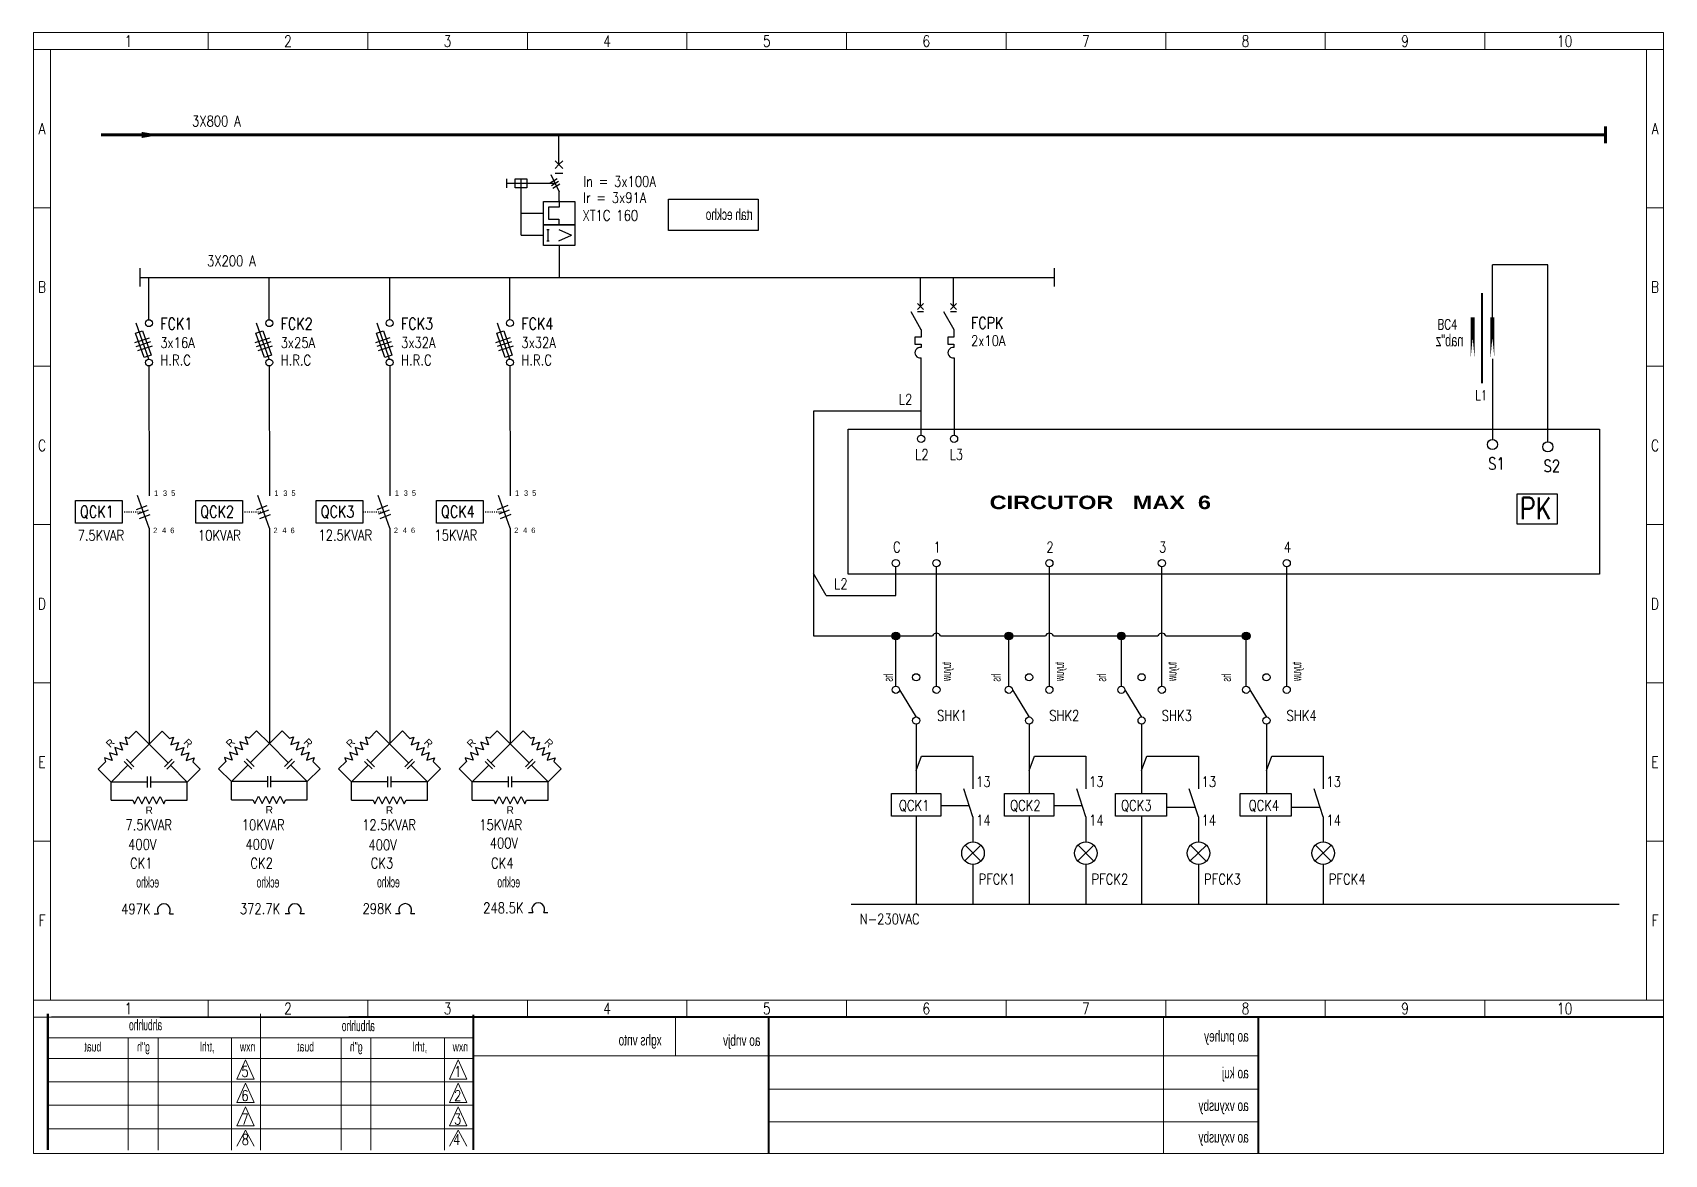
# Model space of a CAD drawing. Header units: millimetres. Extents: x 46170 to 87148, y 12751 to 40933.
# Drawn here: x 59783 to 64245, y 28307 to 31375 of the extents above; entities that cross this region are included whole.
import ezdxf
from ezdxf.enums import TextEntityAlignment as Align

# ---------------------------------------------------------------- set-up
doc = ezdxf.new("R2010")
doc.units = ezdxf.units.MM
doc.linetypes.add('ACAD_ISO03W100', pattern=[30, 12, -18])
for name, color, linetype in [('9', 7, 'Continuous'), ('A14', 7, 'Continuous'), ('A3', 3, 'Continuous')]:
    doc.layers.add(name, color=color, linetype=linetype)
doc.styles.add('H2', font='hebtxt', dxfattribs={"height": 20})
doc.styles.add('ROMANS', font='romans.shx')
doc.styles.add('ROMB', font='ROMB____.PFB')
doc.styles.get("Standard").update_dxf_attribs({"font": 'arial.ttf'})
doc.styles.add('TECHNO_M', font='techno_m.shx')

msp = doc.modelspace()

# ---------------------------------------------------------------- texts
at = {"color": 7, "lineweight": 13, "style": 'ROMANS', "width": 0.8}
for s, height, p in [('1', 31.1, (60044.7, 31351.8)), ('1', 31.1, (60044.7, 31351.8)), ('1', 31.1, (60044.7, 31351.8)), ('1', 31.1, (60044.7, 31351.8)), ('2', 31.1, (60481.1, 31351.8)), ('2', 31.1, (60481.1, 31351.8)), ('2', 31.1, (60481.1, 31351.8)), ('2', 31.1, (60481.1, 31351.8)), ('3', 31.1, (60917.5, 31351.8)), ('3', 31.1, (60917.5, 31351.8)), ('3', 31.1, (60917.5, 31351.8)), ('3', 31.1, (60917.5, 31351.8)), ('4', 31.1, (61353.9, 31351.8)), ('4', 31.1, (61353.9, 31351.8)), ('4', 31.1, (61353.9, 31351.8)), ('4', 31.1, (61353.9, 31351.8)), ('5', 31.1, (61790.3, 31351.8)), ('5', 31.1, (61790.3, 31351.8)), ('5', 31.1, (61790.3, 31351.8)), ('5', 31.1, (61790.3, 31351.8)), ('6', 31.1, (62226.7, 31351.8)), ('6', 31.1, (62226.7, 31351.8)), ('7', 31.1, (62663.1, 31351.8)), ('7', 31.1, (62663.1, 31351.8)), ('8', 31.1, (63099.4, 31351.8)), ('8', 31.1, (63099.4, 31351.8)), ('9', 31.1, (63535.8, 31351.8)), ('9', 31.1, (63535.8, 31351.8)), ('10', 31.06, (63972.2, 31351.8)), ('10', 31.06, (63972.2, 31351.8)), ('A', 30.7, (59808.5, 31112.4)), ('A', 30.7, (64219.6, 31112.4)), ('B', 30.7, (59808.5, 30679.3)), ('B', 30.7, (64219.6, 30679.3)), ('C', 30.7, (59808.5, 30246.1)), ('C', 30.7, (64219.6, 30246.1)), ('D', 30.7, (59808.5, 29813)), ('D', 30.7, (64219.6, 29813)), ('E', 30.7, (59808.5, 29379.8)), ('E', 30.7, (64219.6, 29379.8)), ('F', 30.7, (59808.5, 28946.7)), ('F', 30.7, (64219.6, 28946.7)), ('1', 31.1, (60044.7, 28705.8)), ('1', 31.1, (60044.7, 28705.8)), ('1', 31.1, (60044.7, 28705.8)), ('1', 31.1, (60044.7, 28705.8)), ('2', 31.1, (60481.1, 28705.8)), ('2', 31.1, (60481.1, 28705.8)), ('2', 31.1, (60481.1, 28705.8)), ('2', 31.1, (60481.1, 28705.8)), ('3', 31.1, (60917.5, 28705.8)), ('3', 31.1, (60917.5, 28705.8)), ('3', 31.1, (60917.5, 28705.8)), ('3', 31.1, (60917.5, 28705.8)), ('4', 31.1, (61353.9, 28705.8)), ('4', 31.1, (61353.9, 28705.8)), ('4', 31.1, (61353.9, 28705.8)), ('4', 31.1, (61353.9, 28705.8)), ('5', 31.1, (61790.3, 28705.8)), ('5', 31.1, (61790.3, 28705.8)), ('5', 31.1, (61790.3, 28705.8)), ('5', 31.1, (61790.3, 28705.8)), ('6', 31.1, (62226.7, 28705.8)), ('6', 31.1, (62226.7, 28705.8)), ('7', 31.1, (62663.1, 28705.8)), ('7', 31.1, (62663.1, 28705.8)), ('8', 31.1, (63099.4, 28705.8)), ('8', 31.1, (63099.4, 28705.8)), ('9', 31.1, (63535.8, 28705.8)), ('9', 31.1, (63535.8, 28705.8)), ('10', 31.06, (63972.2, 28705.8)), ('10', 31.06, (63972.2, 28705.8))]:
    msp.add_text(s, height=height, dxfattribs=at).set_placement(p, align=Align.MIDDLE)
at = {"lineweight": -2, "style": 'ROMANS', "width": 0.8}
for s, p in [('3X800 A', (60218.7, 31118.6, -75649.1)), ('In = 3x100A', (61288.5, 30953.7, -75649.1)), ('Ir = 3x91A', (61288, 30909.2, -75649.1))]:
    msp.add_text(s, height=29, dxfattribs=at).set_placement(p)
at = {"color": 7, "lineweight": -2}
for s, height, style, width, p in [('XT1C 160 ', 29, 'ROMANS', 0.8, (61286.5, 30860.7)), ('3X200 A', 29, 'ROMANS', 0.8, (60259.7, 30736.1, -75649.1)), ('FCK1', 32, 'ROMANS', 0.8, (60131.9, 30562.7, -75649.1)), ('FCK2', 32, 'ROMANS', 0.8, (60460.9, 30562.7, -75649.1)), ('FCK3', 32, 'ROMANS', 0.8, (60790.3, 30562.9, -75649.1)), ('FCK4', 32, 'ROMANS', 0.8, (61119.3, 30562.9, -75649.1)), ('FCPK', 32, 'ROMANS', 0.8, (62348.8, 30565.1, -75649.1)), ('BC4', 27.36, 'ROMANS', 0.75, (63624.6, 30563.5, -68992)), ('3x16A', 29, 'ROMANS', 0.8, (60131.9, 30512.6, -75649.1)), ('3x25A', 29, 'ROMANS', 0.8, (60460.9, 30512.6, -75649.1)), ('3x32A', 29, 'ROMANS', 0.8, (60790.3, 30512.8, -75649.1)), ('3x32A', 29, 'ROMANS', 0.8, (61119.3, 30512.8, -75649.1)), ('2x10A', 29, 'ROMANS', 0.8, (62348.8, 30518.1, -75649.1)), ('H.R.C', 29, 'ROMANS', 0.8, (60131.9, 30464.7, -75649.1)), ('H.R.C', 29, 'ROMANS', 0.8, (60460.9, 30464.7, -75649.1)), ('H.R.C', 29, 'ROMANS', 0.8, (60790.3, 30465, -75649.1)), ('H.R.C', 29, 'ROMANS', 0.8, (61119.3, 30465, -75649.1)), ('L1', 27.36, 'ROMANS', 0.75, (63728, 30369.5)), ('L2', 29, 'ROMANS', 0.8, (62151.5, 30357.6, -75649.1)), ('L2', 29, 'ROMANS', 0.8, (62196.3, 30206.5, -75649.1)), ('L3', 29, 'ROMANS', 0.8, (62290.4, 30206.5, -75649.1)), ('S1', 32.83, 'ROMANS', 0.8, (63763.4, 30179.9)), ('S2', 32.83, 'ROMANS', 0.8, (63914.7, 30173.7)), ('QCK1', 32, 'ROMANS', 0.8, (59912.3, 30048.6, -72162.7)), ('QCK2', 32, 'ROMANS', 0.8, (60241.3, 30048.6, -72162.7)), ('QCK3', 32, 'ROMANS', 0.8, (60570.6, 30048.9, -72162.7)), ('QCK4', 32, 'ROMANS', 0.8, (60899.6, 30048.9, -72162.7)), ('CIRCUTOR   MAX  6', 36.86, 'ROMB', 1.3, (62399.9, 30071.8)), ('PK', 60, 'ROMANS', 0.8, (63849.8, 30043.9)), ('7.5KVAR', 29, 'ROMANS', 0.8, (59905.8, 29985.6, -66375.9)), ('10KVAR', 29, 'ROMANS', 0.8, (60234.8, 29985.6, -66375.9)), ('12.5KVAR', 29, 'ROMANS', 0.8, (60564.1, 29985.9, -66375.9)), ('15KVAR', 29, 'ROMANS', 0.8, (60881.4, 29985.9, -66375.9)), ('C', 29, 'ROMANS', 0.8, (62135.5, 29953.5, -75649.1)), ('1', 29, 'ROMANS', 0.8, (62246.5, 29953.5, -75649.1)), ('2', 29, 'ROMANS', 0.8, (62555.3, 29953.5, -75649.1)), ('3', 29, 'ROMANS', 0.8, (62863.1, 29953.5, -75649.1)), ('4', 29, 'ROMANS', 0.8, (63204.3, 29953.5, -75649.1)), ('L2', 29, 'ROMANS', 0.8, (61974.5, 29853.2, -75649.1)), ('SHK1', 29, 'ROMANS', 0.8, (62256.1, 29492.6, -75649.1)), ('SHK2', 29, 'ROMANS', 0.8, (62562.8, 29492.6, -75649.1)), ('SHK3', 29, 'ROMANS', 0.8, (62870.6, 29492.6, -75649.1)), ('SHK4', 29, 'ROMANS', 0.8, (63211.7, 29492.6, -75649.1)), ('13', 29, 'ROMANS', 0.8, (62362.9, 29311.8, -75649.1)), ('13', 29, 'ROMANS', 0.8, (62671.7, 29311.8, -75649.1)), ('13', 29, 'ROMANS', 0.8, (62979.5, 29311.8, -75649.1)), ('13', 29, 'ROMANS', 0.8, (63320.7, 29311.8, -75649.1)), ('QCK1', 29, 'ROMANS', 0.8, (62151.7, 29247, -75649.1)), ('QCK2', 29, 'ROMANS', 0.8, (62455.9, 29247, -75649.1)), ('QCK3', 29, 'ROMANS', 0.8, (62759.4, 29247, -75649.1)), ('QCK4', 29, 'ROMANS', 0.8, (63108, 29247, -75649.1)), ('14', 29, 'ROMANS', 0.8, (62362.9, 29206.3, -75649.1)), ('14', 29, 'ROMANS', 0.8, (62671.7, 29206.3, -75649.1)), ('14', 29, 'ROMANS', 0.8, (62979.5, 29206.3, -75649.1)), ('14', 29, 'ROMANS', 0.8, (63320.7, 29206.3, -75649.1)), ('7.5KVAR', 29, 'ROMANS', 0.8, (60036.7, 29193.5, -66375.9)), ('10KVAR', 29, 'ROMANS', 0.8, (60354.6, 29193.5, -66375.9)), ('12.5KVAR', 29, 'ROMANS', 0.8, (60683.9, 29193.7, -66375.9)), ('15KVAR', 29, 'ROMANS', 0.8, (61004.2, 29193.7, -66375.9)), ('400V', 29, 'ROMANS', 0.8, (60043.9, 29140.1, -66375.9)), ('400V', 29, 'ROMANS', 0.8, (60364.9, 29140.5, -66375.9)), ('400V', 29, 'ROMANS', 0.8, (60700.9, 29138.8, -66375.9)), ('400V', 29, 'ROMANS', 0.8, (61032.6, 29143.9, -66375.9)), ('CK1', 29, 'ROMANS', 0.8, (60049.1, 29088.8, -66375.9)), ('CK2', 29, 'ROMANS', 0.8, (60378.1, 29088.8, -66375.9)), ('CK3', 29, 'ROMANS', 0.8, (60707.4, 29089.1, -66375.9)), ('CK4', 29, 'ROMANS', 0.8, (61036.4, 29089.1, -66375.9)), ('PFCK1', 29, 'ROMANS', 0.8, (62369.6, 29045.2)), ('PFCK2', 29, 'ROMANS', 0.8, (62678.5, 29045.2)), ('PFCK3', 29, 'ROMANS', 0.8, (62986.3, 29045.2)), ('PFCK4', 29, 'ROMANS', 0.8, (63327.4, 29045.2)), ('497K', 29, 'ROMANS', 0.8, (60024.9, 28963.6, -66375.9)), ('372.7K', 29, 'ROMANS', 0.8, (60349.5, 28964.2, -66375.9)), ('298K', 29, 'ROMANS', 0.8, (60685, 28964.4, -66375.9)), ('248.5K', 29, 'ROMANS', 0.8, (61014.9, 28966.5, -66375.9)), ('N-230VAC', 29, 'ROMANS', 0.8, (62044.6, 28936.2, -75649.1))]:
    msp.add_text(s, height=height, dxfattribs=dict(at, style=style, width=width)).set_placement(p)
at = {"color": 7, "lineweight": -2, "style": 'TECHNO_M', "text_generation_flag": 2}
for s, height, width, p in [('rtah eckho', 30, 0.8, (61751.9, 30862.7)), ('eckho', 29, 0.7, (60128.4, 29036.8)), ('eckho', 29, 0.7, (60457.4, 29036.8)), ('eckho', 29, 0.7, (60786.7, 29037.1)), ('eckho', 29, 0.7, (61115.7, 29037.1))]:
    msp.add_text(s, height=height, dxfattribs=dict(at, width=width)).set_placement(p)
at = {"color": 7, "linetype": 'ByBlock', "lineweight": -2, "ltscale": 2, "style": 'TECHNO_M', "text_generation_flag": 2, "width": 0.8}
msp.add_text('nab"z', height=32.95, dxfattribs=at).set_placement((63695.7, 30517.1))
at = {"color": 7, "lineweight": -2, "style": 'TECHNO_M', "text_generation_flag": 2, "width": 0.7}
for s, p in [('tuyuw', (62294, 29653.7)), ('tuyuw', (62602.8, 29653.7)), ('tuyuw', (62910.7, 29653.7)), ('tuyuw', (63251.8, 29653.7)), ('hs', (62135.2, 29621.4)), ('hs', (62430, 29621.4)), ('hs', (62718.5, 29621.4)), ('hs', (63059.7, 29621.4))]:
    msp.add_text(s, height=25, rotation=90, dxfattribs=at).set_placement(p)
at = {"color": 7, "lineweight": 13, "style": 'TECHNO_M', "text_generation_flag": 2}
for s, height, width, p in [('ahbuhho', 29, 0.7, (60136.9, 28646.2)), ('ahbuhho', 29, 0.7, (60718.7, 28644)), ('buat', 25.81, 0.8, (59970.5, 28588.4)), ('g"h', 25.81, 0.8, (60103.3, 28588.4)), (',trhl', 25.81, 0.8, (60280, 28588.4)), ('nxw', 25.81, 0.8, (60391.7, 28588.4)), ('buat', 25.81, 0.8, (60552.3, 28588.4)), ('g"h', 25.81, 0.8, (60685.2, 28588.4)), (',trhl', 25.81, 0.8, (60861.8, 28588.4)), ('nxw', 25.81, 0.8, (60973.5, 28588.4)), ('xghs vnto', 30, 0.8, (61503, 28604.8)), ('ao vnbjv ', 30, 0.8, (61773.2, 28603.9)), ('ao pruhey', 30, 0.8, (63108.4, 28615.4)), ('ao kuj', 30, 0.8, (63108.4, 28514.9)), ('ao vxyusby', 30, 0.8, (63108.4, 28425.7)), ('ao vxyusby', 30, 0.8, (63108.4, 28339.3))]:
    msp.add_text(s, height=height, dxfattribs=dict(at, width=width)).set_placement(p)
at = {"color": 7, "lineweight": 13, "style": 'ROMANS', "width": 0.8}
for s, p in [('5', (60353.6, 28518.9)), ('1', (60935.5, 28518.9)), ('6', (60353.6, 28453)), ('2', (60935.5, 28453)), ('7', (60353.6, 28388.7)), ('3', (60935.5, 28388.7)), ('8', (60354.5, 28332.8)), ('4', (60932.6, 28332.8))]:
    msp.add_text(s, height=29, dxfattribs=at).set_placement(p)
at = {"layer": '9', "color": 7, "lineweight": -2, "style": 'H2', "width": 0.8}
for s, p in [('1', (60114.9, 30107.8)), ('3', (60139.2, 30107.8)), ('5', (60161.7, 30107.8)), ('1', (60443.8, 30107.8)), ('3', (60468.2, 30107.8)), ('5', (60490.7, 30107.8)), ('1', (60773.2, 30108.1)), ('3', (60797.6, 30108.1)), ('5', (60820, 30108.1)), ('1', (61102.2, 30108.1)), ('3', (61126.6, 30108.1)), ('5', (61149, 30108.1)), ('2', (60112.4, 30006.1)), ('4', (60136.7, 30006.1)), ('6', (60159.2, 30006.1)), ('2', (60441.4, 30006.1)), ('4', (60465.7, 30006.1)), ('6', (60488.2, 30006.1)), ('2', (60770.7, 30006.3)), ('4', (60795.1, 30006.3)), ('6', (60817.5, 30006.3)), ('2', (61099.7, 30006.3)), ('4', (61124.1, 30006.3)), ('6', (61146.5, 30006.3))]:
    msp.add_text(s, height=15, dxfattribs=at).set_placement(p)

# ---------------------------------------------------------------- blocks, each defined once
blk = doc.blocks.new('A33')
at = {"color": 7}
for p, q in [((-5.9, -0.25), (-8.03, 0.46)), ((-8.03, 0.46), (-7.32, -1.66)), ((-5.55, 1.52), (-6.61, 1.87)), ((-6.61, 1.87), (-5.9, -0.25)), ((-3.54, 3.54), (-5.55, 1.52)), ((-3.54, 3.54), (0, 0)), ((3.54, 3.54), (0, 0)), ((3.54, 3.54), (5.55, 1.52)), ((5.55, 1.52), (6.61, 1.87)), ((6.61, 1.87), (5.9, -0.25)), ((5.9, -0.25), (8.03, 0.46)), ((8.03, 0.46), (7.32, -1.66)), ((-10.15, -4.49), (-12.27, -3.78)), ((-12.27, -3.78), (-11.91, -4.84)), ((-8.73, -3.08), (-10.85, -2.37)), ((-10.85, -2.37), (-10.15, -4.49)), ((-7.32, -1.66), (-9.44, -0.95)), ((-9.44, -0.95), (-8.73, -3.08)), ((7.32, -1.66), (9.44, -0.95)), ((9.44, -0.95), (8.73, -3.08)), ((8.73, -3.08), (10.85, -2.37)), ((10.85, -2.37), (10.15, -4.49)), ((10.15, -4.49), (12.27, -3.78)), ((12.27, -3.78), (11.91, -4.84)), ((-11.91, -4.84), (-13.93, -6.86)), ((-13.93, -6.86), (-10.39, -10.39)), ((13.93, -6.86), (10.39, -10.39)), ((11.91, -4.84), (13.93, -6.86)), ((-10.39, -15.39), (-10.39, -10.39)), ((10.39, -15.39), (10.39, -10.39)), ((-10.39, -15.39), (-4.5, -15.39)), ((-4.5, -15.39), (-4, -16.39)), ((-4, -16.39), (-3, -14.39)), ((-3, -14.39), (-2, -16.39)), ((-2, -16.39), (-1, -14.39)), ((-1, -14.39), (0, -16.39)), ((0, -16.39), (1, -14.39)), ((1, -14.39), (2, -16.39)), ((2, -16.39), (3, -14.39)), ((3, -14.39), (4, -16.39)), ((4, -16.39), (4.5, -15.39)), ((4.5, -15.39), (10.39, -15.39))]:
    blk.add_line(p, q, dxfattribs=at)
for p, q in [((0, 0), (-5.2, -5.2)), ((0, 0), (5.2, -5.2)), ((-5.82, -5.82), (-10.39, -10.39)), ((5.82, -5.82), (10.39, -10.39)), ((-0.44, -10.39), (-10.39, -10.39)), ((10.39, -10.39), (0.44, -10.39))]:
    blk.add_line(p, q)
at = {"color": 5}
for p, q in [((-4.16, -6.24), (-6.24, -4.16)), ((4.16, -6.24), (6.24, -4.16)), ((-4.78, -6.86), (-6.86, -4.78)), ((4.78, -6.86), (6.86, -4.78)), ((-0.44, -11.86), (-0.44, -8.92)), ((0.44, -11.86), (0.44, -8.92))]:
    blk.add_line(p, q, dxfattribs=at)
at = {"color": 7}
for rotation, p in [(45, (-10.64, 0.25)), (315, (10.64, 0.25))]:
    blk.add_text('R', height=2, rotation=rotation, dxfattribs=at).set_placement(p, align=Align.MIDDLE)
blk.add_text('R', height=2, dxfattribs=at).set_placement((0, -18.09), align=Align.MIDDLE)

# ---------------------------------------------------------------- hatches: boundary and pattern name
at = {"ltscale": 2}
h = msp.add_hatch(color=7, dxfattribs=at)
h.dxf.hatch_style = 1
edge = h.paths.add_edge_path()
edge.add_arc((62143.4, 29724.9), 10.7, 0, 360)
h = msp.add_hatch(color=7, dxfattribs=at)
h.dxf.hatch_style = 1
edge = h.paths.add_edge_path()
edge.add_arc((62452.2, 29724.9), 10.7, 0, 360)
h = msp.add_hatch(color=7, dxfattribs=at)
h.dxf.hatch_style = 1
edge = h.paths.add_edge_path()
edge.add_arc((62760, 29724.9), 10.7, 0, 360)
h = msp.add_hatch(color=7, dxfattribs=at)
h.dxf.hatch_style = 1
edge = h.paths.add_edge_path()
edge.add_arc((63101.2, 29724.9), 10.7, 0, 360)

# ---------------------------------------------------------------- linework, layer by layer
at = {"color": 7, "linetype": 'ByBlock', "lineweight": 13, "ltscale": 2}
for p, q in [((59785.3, 28309.7), (59785.3, 31375.1)), ((59785.3, 31375.1), (64242.5, 31375.1)), ((59785.3, 28309.7), (59785.3, 31375.1)), ((59785.3, 31375.1), (64242.5, 31375.1)), ((64196.4, 31328.5), (64196.4, 28729)), ((59785.3, 28729), (64242.5, 28729)), ((60406.3, 28691.5), (60406.3, 28318.8)), ((61540.9, 28681.5), (61540.9, 28576.3)), ((62874.9, 28680.3), (62874.9, 28309.7)), ((60044.4, 28625.8), (60044.4, 28318.8)), ((60126.2, 28625.8), (60126.2, 28318.8)), ((60327, 28625.8), (60327, 28318.8)), ((60626.3, 28625.8), (60626.3, 28318.8)), ((60708, 28625.8), (60708, 28318.8)), ((60908.8, 28625.8), (60908.8, 28318.8))]:
    msp.add_line(p, q, dxfattribs=at)
at = {"color": 7, "linetype": 'ByBlock', "lineweight": 13}
for p, q in [((60262.9, 31375.1), (60262.9, 31328.5)), ((60262.9, 31375.1), (60262.9, 31328.5)), ((60262.9, 31375.1), (60262.9, 31328.5)), ((60262.9, 31375.1), (60262.9, 31328.5)), ((60699.3, 31375.1), (60699.3, 31328.5)), ((60699.3, 31375.1), (60699.3, 31328.5)), ((60699.3, 31375.1), (60699.3, 31328.5)), ((60699.3, 31375.1), (60699.3, 31328.5)), ((61135.7, 31375.1), (61135.7, 31328.5)), ((61135.7, 31375.1), (61135.7, 31328.5)), ((61135.7, 31375.1), (61135.7, 31328.5)), ((61135.7, 31375.1), (61135.7, 31328.5)), ((61572.1, 31375.1), (61572.1, 31328.5)), ((61572.1, 31375.1), (61572.1, 31328.5)), ((61572.1, 31375.1), (61572.1, 31328.5)), ((61572.1, 31375.1), (61572.1, 31328.5)), ((62008.5, 31375.1), (62008.5, 31328.5)), ((62008.5, 31375.1), (62008.5, 31328.5)), ((62008.5, 31375.1), (62008.5, 31328.5)), ((62008.5, 31375.1), (62008.5, 31328.5)), ((62444.9, 31375.1), (62444.9, 31328.5)), ((62444.9, 31375.1), (62444.9, 31328.5)), ((62881.3, 31375.1), (62881.3, 31328.5)), ((62881.3, 31375.1), (62881.3, 31328.5)), ((63317.6, 31375.1), (63317.6, 31328.5)), ((63317.6, 31375.1), (63317.6, 31328.5)), ((63754, 31375.1), (63754, 31328.5)), ((63754, 31375.1), (63754, 31328.5)), ((59785.3, 31328.5), (64242.5, 31328.5)), ((59785.3, 30895.9), (59831.4, 30895.9)), ((64196.4, 30895.9), (64242.5, 30895.9)), ((59785.3, 30462.7), (59831.4, 30462.7)), ((64196.4, 30462.7), (64242.5, 30462.7)), ((59785.3, 30029.6), (59831.4, 30029.6)), ((64196.4, 30029.6), (64242.5, 30029.6)), ((59785.3, 29596.4), (59831.4, 29596.4)), ((59785.3, 29596.4), (59831.4, 29596.4)), ((64196.4, 29596.4), (64242.5, 29596.4)), ((59785.3, 29163.2), (59831.4, 29163.2)), ((64196.4, 29163.2), (64242.5, 29163.2)), ((60262.9, 28729), (60262.9, 28682.5)), ((60262.9, 28729), (60262.9, 28682.5)), ((60262.9, 28729), (60262.9, 28682.5)), ((60262.9, 28729), (60262.9, 28682.5)), ((60699.3, 28729), (60699.3, 28682.5)), ((60699.3, 28729), (60699.3, 28682.5)), ((60699.3, 28729), (60699.3, 28682.5)), ((60699.3, 28729), (60699.3, 28682.5)), ((61135.7, 28729), (61135.7, 28682.5)), ((61135.7, 28729), (61135.7, 28682.5)), ((61135.7, 28729), (61135.7, 28682.5)), ((61135.7, 28729), (61135.7, 28682.5)), ((61572.1, 28729), (61572.1, 28682.5)), ((61572.1, 28729), (61572.1, 28682.5)), ((61572.1, 28729), (61572.1, 28682.5)), ((61572.1, 28729), (61572.1, 28682.5)), ((62008.5, 28729), (62008.5, 28682.5)), ((62008.5, 28729), (62008.5, 28682.5)), ((62008.5, 28729), (62008.5, 28682.5)), ((62008.5, 28729), (62008.5, 28682.5)), ((62444.9, 28729), (62444.9, 28682.5)), ((62444.9, 28729), (62444.9, 28682.5)), ((62881.3, 28729), (62881.3, 28682.5)), ((62881.3, 28729), (62881.3, 28682.5)), ((63317.6, 28729), (63317.6, 28682.5)), ((63317.6, 28729), (63317.6, 28682.5)), ((63754, 28729), (63754, 28682.5)), ((63754, 28729), (63754, 28682.5))]:
    msp.add_line(p, q, dxfattribs=at)
at = {"color": 7, "linetype": 'Continuous', "lineweight": 13}
for p, q in [((59831.4, 31328.5), (59831.4, 28729)), ((60988.2, 28625.8), (59824.4, 28625.8)), ((60406.3, 28625.8), (60406.3, 28625.8)), ((60988.2, 28625.8), (60988.2, 28625.8)), ((60988.2, 28569.4), (59824.4, 28569.4)), ((63134.4, 28576.3), (60988.2, 28576.3)), ((60988.2, 28505.3), (59824.4, 28505.3)), ((60988.2, 28441.3), (59824.4, 28441.3)), ((60988.2, 28377.2), (59824.4, 28377.2)), ((60406.3, 28377.2), (60406.3, 28377.2))]:
    msp.add_line(p, q, dxfattribs=at)
at = {"color": 0, "linetype": 'ByBlock', "lineweight": 60, "ltscale": 2}
for p, q in [((64084.3, 31118.2), (64084.3, 31072.4)), ((64084.3, 31095.3), (59970, 31095.3))]:
    msp.add_line(p, q, dxfattribs=at)
at = {"color": 7, "linetype": 'ByBlock', "lineweight": -2, "ltscale": 2}
for p, q in [((61222.2, 31014.1), (61222.2, 31095.3)), ((61222.4, 30792.6), (61222.4, 30705.5)), ((60100.9, 30589.9), (60100.9, 30705.5)), ((60429.9, 30589.9), (60429.9, 30705.5)), ((60759.2, 30590.1), (60759.2, 30705.8)), ((61088.2, 30590.1), (61088.2, 30705.8)), ((62211, 30625.8), (62211, 30705.5)), ((62301.1, 30625.8), (62301.1, 30705.5)), ((63774.7, 30596.4), (63774.7, 30739.6)), ((60100.8, 30482.1), (60066.2, 30580.4)), ((60429.8, 30482.1), (60395.2, 30580.4)), ((60759.1, 30482.4), (60724.6, 30580.7)), ((61088.1, 30482.4), (61053.6, 30580.7)), ((60062.6, 30527.6), (60102.5, 30540.5)), ((60066.3, 30517), (60106.2, 30530)), ((60391.6, 30527.6), (60431.5, 30540.5)), ((60395.3, 30517), (60435.2, 30530)), ((60721, 30527.8), (60760.8, 30540.8)), ((60724.6, 30517.3), (60764.5, 30530.2)), ((61049.9, 30527.8), (61089.8, 30540.8)), ((61053.6, 30517.3), (61093.5, 30530.2)), ((60070.3, 30505.5), (60110.2, 30518.5)), ((60399.3, 30505.5), (60439.2, 30518.5)), ((60728.7, 30505.8), (60768.6, 30518.7)), ((61057.7, 30505.8), (61097.6, 30518.7)), ((60100.8, 30463.3), (60101.2, 30108.3)), ((60429.8, 30463.3), (60430.2, 30108.3)), ((60759.2, 30463.5), (60759.5, 30108.6)), ((61088.2, 30463.5), (61088.5, 30108.6)), ((63774.7, 30444.9), (63774.7, 30262.4)), ((60066.6, 30070.9), (60095.6, 30082.1)), ((60101.2, 30019.5), (60069.4, 30108.9)), ((60395.6, 30070.9), (60424.6, 30082.1)), ((60430.2, 30019.5), (60398.4, 30108.9)), ((60724.9, 30071.2), (60753.9, 30082.4)), ((60759.5, 30019.7), (60727.8, 30109.1)), ((61053.9, 30071.2), (61082.9, 30082.4)), ((61088.5, 30019.7), (61056.8, 30109.1)), ((60070.9, 30058.6), (60099.9, 30069.8)), ((60075.2, 30046.2), (60104.2, 30057.4)), ((60399.9, 30058.6), (60428.9, 30069.8)), ((60404.2, 30046.2), (60433.2, 30057.4)), ((60729.3, 30058.8), (60758.3, 30070)), ((60733.6, 30046.5), (60762.6, 30057.7)), ((61058.2, 30058.8), (61087.2, 30070)), ((61062.6, 30046.5), (61091.6, 30057.7)), ((60101.2, 30019.5), (60101.2, 29430.7)), ((60430.2, 30019.5), (60430.2, 29430.7)), ((60759.5, 30019.7), (60759.5, 29430.9)), ((61088.5, 30019.7), (61088.5, 29430.9))]:
    msp.add_line(p, q, dxfattribs=at)
at = {"color": 7, "linetype": 'Continuous', "lineweight": -2}
for p, q in [((61222.2, 31014.1), (61211.8, 31024.4)), ((61222.2, 31014.1), (61211.8, 31003.7)), ((61222.2, 31014.1), (61232.5, 31024.4)), ((61222.2, 31014.1), (61232.5, 31003.7)), ((61211.8, 30991), (61232.7, 30991)), ((62202.7, 30612.1), (62219.3, 30612.1)), ((62202.8, 30634), (62219.2, 30617.6)), ((62211, 30625.8), (62202.8, 30617.6)), ((62211, 30625.8), (62219.2, 30634)), ((62292.8, 30612.1), (62309.4, 30612.1)), ((62292.9, 30634), (62309.3, 30617.6)), ((62301.1, 30625.8), (62292.9, 30617.6)), ((62301.1, 30625.8), (62309.3, 30634)), ((62212.2, 30522.9), (62212.2, 30514)), ((62302.3, 30522.9), (62302.3, 30514))]:
    msp.add_line(p, q, dxfattribs=at)
at = {"color": 7, "linetype": 'ByBlock', "lineweight": -2, "ltscale": 0.5}
for p, q in [((61079.3, 30951), (61079.3, 30974.9)), ((61118.4, 30820.8), (61118.4, 30974.9)), ((61079.3, 30963), (61211.1, 30963)), ((61118.4, 30881.2), (61180.1, 30881.2)), ((61118.4, 30820.8), (61180.1, 30820.8))]:
    msp.add_line(p, q, dxfattribs=at)
at = {"lineweight": -2}
for p, q in [((61198.1, 30964.7), (61217.1, 30975.8)), ((61199.6, 30986.8), (61222.6, 30939.2)), ((61201.6, 30957.4), (61220.6, 30968.5)), ((61205.3, 30950), (61224.2, 30961.1)), ((61222.6, 30914.7), (61222.6, 30939.2)), ((61222.6, 30897.4), (61193.2, 30897.4)), ((61193.2, 30897.4), (61193.2, 30864.9)), ((61222.6, 30914.7), (61222.6, 30897.4)), ((61188.6, 30836.3), (61195.5, 30836.3)), ((61192.1, 30836.3), (61192.1, 30806)), ((61193.2, 30864.9), (61221.8, 30864.9)), ((61221.8, 30864.9), (61221.8, 30849.1)), ((61221.8, 30836.3), (61256.3, 30820.8)), ((61188.6, 30806), (61195.5, 30806)), ((61221.8, 30805.3), (61256.3, 30820.8))]:
    msp.add_line(p, q, dxfattribs=at)
at = {"linetype": 'ByBlock', "ltscale": 2}
for p, q in [((60076.3, 30730.4), (60076.3, 30680.7)), ((60076.3, 30705.5), (62576.5, 30705.5)), ((62576.5, 30730.4), (62576.5, 30680.7)), ((62212.4, 30273.8), (62212.4, 30485.5)), ((62302.5, 30485.5), (62302.5, 30273.8)), ((62212.4, 30340.1), (61918.5, 30340.1)), ((62143.4, 29835.7), (62143.4, 29914.1)), ((62265.3, 29724.9), (62552.3, 29724.9)), ((62574.2, 29724.9), (62860.1, 29724.9)), ((62882, 29724.9), (63101.2, 29724.9))]:
    msp.add_line(p, q, dxfattribs=at)
at = {"color": 0, "linetype": 'ByBlock', "ltscale": 2}
for p, q in [((63926.4, 30739.6), (63774.7, 30739.6)), ((61952.8, 29835.7), (61918.5, 29895.5)), ((61952.8, 29835.7), (62143.4, 29835.7))]:
    msp.add_line(p, q, dxfattribs=at)
at = {"color": 7, "linetype": 'ByBlock', "ltscale": 2}
for p, q in [((63926.4, 30256.1), (63926.4, 30739.6)), ((63774.7, 30482.9), (63774.7, 30444.9)), ((61918.5, 30340.1), (61918.5, 29724.9))]:
    msp.add_line(p, q, dxfattribs=at)
at = {"color": 7, "linetype": 'ByBlock', "lineweight": -2}
for p, q in [((62184, 30612.1), (62212.1, 30563.4)), ((62274.1, 30612.1), (62302.2, 30563.4)), ((62212.2, 30542.1), (62195.5, 30542.1)), ((62195.5, 30542.1), (62195.5, 30522.9)), ((62195.5, 30522.9), (62212.2, 30522.9)), ((62212.2, 30563.3), (62212.2, 30542.1)), ((62302.3, 30542.1), (62285.6, 30542.1)), ((62285.6, 30542.1), (62285.6, 30522.9)), ((62285.6, 30522.9), (62302.3, 30522.9)), ((62302.3, 30563.3), (62302.3, 30542.1))]:
    msp.add_line(p, q, dxfattribs=at)
at = {"linetype": 'ACAD_ISO03W100', "ltscale": 0.2}
for p, q in [((60027.4, 30064.2), (60085.4, 30064.2)), ((60356.4, 30064.2), (60414.4, 30064.2)), ((60685.7, 30064.4), (60743.8, 30064.4)), ((61014.7, 30064.4), (61072.7, 30064.4))]:
    msp.add_line(p, q, dxfattribs=at)
at = {"ltscale": 2}
for p, q in [((62254.4, 29587.5), (62254.4, 29914.1)), ((62563.2, 29587.5), (62563.2, 29914.1)), ((62871, 29587.5), (62871, 29914.1)), ((63212.2, 29587.5), (63212.2, 29914.1)), ((61918.5, 29724.9), (62243.5, 29724.9)), ((62143.4, 29587.5), (62143.4, 29724.9)), ((62452.2, 29587.5), (62452.2, 29724.9)), ((62760, 29587.5), (62760, 29724.9)), ((63101.2, 29587.5), (63101.2, 29724.9)), ((62153.2, 29577.7), (62198.9, 29503.2)), ((62462, 29577.7), (62507.7, 29503.2)), ((62769.9, 29577.7), (62815.5, 29503.2)), ((63111, 29577.7), (63156.7, 29503.2)), ((62198.9, 29483.5), (62198.9, 29294)), ((62507.7, 29483.5), (62507.7, 29294)), ((62815.5, 29483.5), (62815.5, 29294)), ((63156.7, 29483.5), (63156.7, 29294)), ((62198.9, 29356.9), (62213.3, 29396.2)), ((62213.3, 29396.2), (62354.3, 29396.2)), ((62354.3, 29396.2), (62354.3, 29307)), ((62507.7, 29356.9), (62522.1, 29396.2)), ((62522.1, 29396.2), (62663.1, 29396.2)), ((62663.1, 29396.2), (62663.1, 29307)), ((62815.5, 29356.9), (62829.9, 29396.2)), ((62829.9, 29396.2), (62970.9, 29396.2)), ((62970.9, 29396.2), (62970.9, 29307)), ((63156.7, 29356.9), (63171.1, 29396.2)), ((63171.1, 29396.2), (63312.1, 29396.2)), ((63312.1, 29396.2), (63312.1, 29307)), ((62354.3, 29230.4), (62329.3, 29307)), ((62663.1, 29230.4), (62638.1, 29307)), ((62970.9, 29230.4), (62945.9, 29307)), ((63312.1, 29230.4), (63287.1, 29307)), ((62198.9, 29232.3), (62198.9, 28990.1)), ((62266.5, 29260.8), (62343.6, 29260.8)), ((62354.3, 29230.4), (62354.3, 29161.6)), ((62507.7, 29232.3), (62507.7, 28990.1)), ((62575.3, 29260.8), (62650.6, 29260.8)), ((62663.1, 29230.4), (62663.1, 29161.6)), ((62815.5, 29232.3), (62815.5, 28990.1)), ((62883.1, 29256.7), (62960.2, 29256.7)), ((62970.9, 29230.4), (62970.9, 29161.6)), ((63156.7, 29232.3), (63156.7, 28990.1)), ((63224.3, 29256.7), (63301.4, 29256.7)), ((63312.1, 29230.4), (63312.1, 29161.6)), ((62354.3, 29100.1), (62354.3, 28990.1)), ((62663.1, 29100.1), (62663.1, 28990.1)), ((62970.9, 29100.1), (62970.9, 28990.1)), ((63312.1, 29100.1), (63312.1, 28990.1)), ((64121.3, 28990.1), (62021, 28990.1))]:
    msp.add_line(p, q, dxfattribs=at)
at = {"color": 7}
for p, q in [((62332, 29109.8), (62375.9, 29152.7)), ((62375.8, 29108.9), (62332.8, 29152.9)), ((62640.8, 29109.8), (62684.7, 29152.7)), ((62684.6, 29108.9), (62641.6, 29152.9)), ((62948.6, 29109.8), (62992.5, 29152.7)), ((62992.4, 29108.9), (62949.4, 29152.9)), ((63289.8, 29109.8), (63333.7, 29152.7)), ((63333.6, 29108.9), (63290.6, 29152.9))]:
    msp.add_line(p, q, dxfattribs=at)
for p, q in [((60115.2, 28965.3), (60126.7, 28965.3)), ((60156.7, 28965.3), (60168.2, 28965.3)), ((60473.3, 28965.9), (60484.8, 28965.9)), ((60514.7, 28965.9), (60526.2, 28965.9)), ((60775.3, 28966.2), (60786.8, 28966.2)), ((60816.7, 28966.2), (60828.3, 28966.2)), ((61139.1, 28968.3), (61150.6, 28968.3)), ((61180.5, 28968.3), (61192.1, 28968.3))]:
    msp.add_line(p, q)
at = {"color": 7, "lineweight": 13}
for p, q in [((60364.8, 28565.4), (60341.2, 28512.8)), ((60364.8, 28565.4), (60388.3, 28512.8)), ((60946.6, 28565.4), (60923.1, 28512.8)), ((60946.6, 28565.4), (60970.2, 28512.8)), ((60341.2, 28512.8), (60388.3, 28512.8)), ((60364.8, 28501.4), (60341.2, 28448.7)), ((60364.8, 28501.4), (60388.3, 28448.7)), ((60923.1, 28512.8), (60970.2, 28512.8)), ((60946.6, 28501.4), (60923.1, 28448.7)), ((60946.6, 28501.4), (60970.2, 28448.7)), ((60341.2, 28448.7), (60388.3, 28448.7)), ((60364.8, 28437.3), (60341.2, 28384.7)), ((60364.8, 28437.3), (60388.3, 28384.7)), ((60923.1, 28448.7), (60970.2, 28448.7)), ((60946.6, 28437.3), (60923.1, 28384.7)), ((60946.6, 28437.3), (60970.2, 28384.7)), ((60341.2, 28384.7), (60388.3, 28384.7)), ((60923.1, 28384.7), (60970.2, 28384.7)), ((60364.8, 28373.3), (60341.2, 28329.6)), ((60364.8, 28373.3), (60388.3, 28329.6)), ((60946.6, 28373.3), (60923.1, 28329.6)), ((60946.6, 28373.3), (60970.2, 28329.6))]:
    msp.add_line(p, q, dxfattribs=at)
at = {"color": 7, "lineweight": 13, "ltscale": 2}
for p, q in [((61795.3, 28485.1), (63134.4, 28485.1)), ((61795.3, 28396.2), (63134.4, 28396.2))]:
    msp.add_line(p, q, dxfattribs=at)
at = {"color": 7, "linetype": 'ByBlock', "lineweight": 13, "ltscale": 2}
for points in [[(59785.3, 28309.7), (64242.5, 28309.7), (64242.5, 31375.1), (59785.3, 31375.1)], [(59785.3, 31375.1), (64242.5, 31375.1), (64242.5, 28309.7), (59785.3, 28309.7)], [(59785.3, 28309.7), (64242.5, 28309.7), (64242.5, 31375.1), (59785.3, 31375.1)], [(59785.3, 31375.1), (64242.5, 31375.1), (64242.5, 28309.7), (59785.3, 28309.7)], [(59785.3, 28729), (64242.5, 28729), (64242.5, 28682.5), (59785.3, 28682.5)]]:
    msp.add_lwpolyline(points, close=True, dxfattribs=at)
at = {"color": 7, "linetype": 'ByBlock', "lineweight": -2, "ltscale": 0.5}
msp.add_lwpolyline([(61102.6, 30974.9), (61134.1, 30974.9), (61134.1, 30951), (61102.6, 30951)], close=True, dxfattribs=at)
at = {"lineweight": -2}
for points in [[(61180.1, 30913.3), (61265.1, 30913.3), (61265.1, 30849.1), (61180.1, 30849.1)], [(61180.1, 30849.1), (61265.1, 30849.1), (61265.1, 30792.6), (61180.1, 30792.6)]]:
    msp.add_lwpolyline(points, close=True, dxfattribs=at)
at = {"color": 7, "linetype": 'ByBlock', "lineweight": -2, "ltscale": 2}
for points in [[(61521.6, 30919.8), (61767.1, 30919.8), (61767.1, 30834.3), (61521.6, 30834.3)], [(60064.4, 30553.2), (60083.6, 30559.5), (60106.9, 30492.7), (60087.6, 30486.5)], [(60393.4, 30553.2), (60412.6, 30559.5), (60435.8, 30492.7), (60416.6, 30486.5)], [(60722.8, 30553.5), (60742, 30559.7), (60765.2, 30493), (60746, 30486.8)], [(61051.8, 30553.5), (61071, 30559.7), (61094.2, 30493), (61075, 30486.8)], [(59900.1, 30095), (60027.4, 30095), (60027.4, 30033.3), (59900.1, 30033.3)], [(60229.1, 30095), (60356.4, 30095), (60356.4, 30033.3), (60229.1, 30033.3)], [(60558.4, 30095.3), (60685.7, 30095.3), (60685.7, 30033.6), (60558.4, 30033.6)], [(60887.4, 30095.3), (61014.7, 30095.3), (61014.7, 30033.6), (60887.4, 30033.6)]]:
    msp.add_lwpolyline(points, close=True, dxfattribs=at)
at = {"color": 7, "linetype": 'ByBlock', "lineweight": -2, "ltscale": 2, "const_width": 11.4}
for points in [[(63720.7, 30482.9), (63720.7, 30596.4), (63720.7, 30596.4), (63720.7, 30482.9)], [(63774.7, 30482.9), (63774.7, 30596.4), (63774.7, 30596.4), (63774.7, 30482.9)]]:
    msp.add_lwpolyline(points, close=True, dxfattribs=at)
at = {"ltscale": 2}
msp.add_lwpolyline([(62013.2, 30290.6), (64067.2, 30290.6), (64067.2, 29894.3), (62013.2, 29894.3)], close=True, dxfattribs=at)
at = {"color": 0, "linetype": 'ByBlock', "ltscale": 2}
msp.add_lwpolyline([(63842.5, 30113.8), (63951.4, 30113.8), (63951.4, 30031), (63842.5, 30031)], close=True, dxfattribs=at)
at = {"color": 7}
for points in [[(62131.3, 29294), (62266.5, 29294), (62266.5, 29232.3), (62131.3, 29232.3)], [(62440.1, 29294), (62575.3, 29294), (62575.3, 29232.3), (62440.1, 29232.3)], [(62743.7, 29294), (62883.1, 29294), (62883.1, 29232.3), (62743.7, 29232.3)], [(63084.8, 29294), (63224.3, 29294), (63224.3, 29232.3), (63084.8, 29232.3)]]:
    msp.add_lwpolyline(points, close=True, dxfattribs=at)
at = {"color": 7, "linetype": 'ByBlock', "lineweight": 13, "ltscale": 2, "const_width": 5}
msp.add_lwpolyline([(59785.3, 28682.5), (64242.5, 28682.5), (64242.5, 28682.5), (59785.3, 28682.5)], close=True, dxfattribs=at)
at = {"color": 7, "linetype": 'ByBlock', "lineweight": -2, "ltscale": 2}
for centre, radius in [((60100.9, 30580.4), 9.42), ((60429.9, 30580.4), 9.42), ((60759.2, 30580.7), 9.42), ((61088.2, 30580.7), 9.42), ((60100.8, 30472.7), 9.42), ((60429.8, 30472.7), 9.42), ((60759.1, 30472.9), 9.42), ((61088.1, 30472.9), 9.42), ((63774.7, 30248.6), 13.8), ((63926.4, 30242.3), 13.8)]:
    msp.add_circle(centre, radius, dxfattribs=at)
at = {"ltscale": 2}
for centre, radius in [((62212.4, 30264), 9.84), ((62302.5, 30264), 9.84), ((62143.4, 29923.9), 9.84), ((62254.4, 29923.9), 9.84), ((62563.2, 29923.9), 9.84), ((62871, 29923.9), 9.84), ((63212.2, 29923.9), 9.84), ((62143.4, 29724.9), 10.7), ((62452.2, 29724.9), 10.7), ((62760, 29724.9), 10.7), ((63101.2, 29724.9), 10.7), ((62143.4, 29577.7), 9.84), ((62198.9, 29611.8), 9.84), ((62254.4, 29577.7), 9.84), ((62452.2, 29577.7), 9.84), ((62507.7, 29611.8), 9.84), ((62563.2, 29577.7), 9.84), ((62760, 29577.7), 9.84), ((62815.5, 29611.8), 9.84), ((62871, 29577.7), 9.84), ((63101.2, 29577.7), 9.84), ((63156.7, 29611.8), 9.84), ((63212.2, 29577.7), 9.84), ((62198.9, 29493.4), 9.84), ((62507.7, 29493.4), 9.84), ((62815.5, 29493.4), 9.84), ((63156.7, 29493.4), 9.84)]:
    msp.add_circle(centre, radius, dxfattribs=at)
at = {"color": 7}
for centre in [(62354.3, 29130.9), (62663.1, 29130.9), (62970.9, 29130.9), (63312.1, 29130.9)]:
    msp.add_circle(centre, 30.8, dxfattribs=at)
at = {"color": 7, "linetype": 'ByBlock', "lineweight": -2}
for centre in [(62209.9, 30499.7), (62300, 30499.7)]:
    msp.add_arc(centre, 14.4, 80.8849, 280.1182, dxfattribs=at)
at = {"linetype": 'ByBlock', "ltscale": 2}
for centre in [(62254.4, 29720.8), (62563.2, 29720.8), (62871, 29720.8)]:
    msp.add_arc(centre, 11.7, 20.4078, 159.5922, dxfattribs=at)
for centre in [(60141.7, 28974.4), (60499.8, 28975), (60801.8, 28975.2), (61165.6, 28977.3)]:
    msp.add_arc(centre, 17.5, 328.7928, 211.2072)
at = {"color": 7, "linetype": 'ByBlock', "lineweight": -2, "ltscale": 30}
msp.add_solid([(60080.8, 31103.6), (60130.8, 31095.3), (60080.8, 31086.9)], dxfattribs=at)
at = {"layer": 'A14', "color": 7, "lineweight": -2, "const_width": 5.7}
msp.add_lwpolyline([(63746.3, 30663.1), (63746.3, 30416.2)], dxfattribs=at)
at = {"layer": 'A3', "color": 7, "lineweight": 13, "const_width": 5.63}
for points in [[(59824.4, 28318.8), (59824.4, 28691.5)], [(60988.2, 28318.8), (60988.2, 28689.3)], [(61795.3, 28309.7), (61795.3, 28684)], [(63134.4, 28309.7), (63134.4, 28681.2)]]:
    msp.add_lwpolyline(points, dxfattribs=at)

# ---------------------------------------------------------------- block references
at = {"color": 0, "xscale": 10, "yscale": 10, "zscale": 10}
for p in [(60101.6, 29429.3), (60430.1, 29430.3), (60758.9, 29429.6), (61088.6, 29429.7)]:
    msp.add_blockref('A33', p, dxfattribs=at)

msp.set_redraw_order([(e.dxf.handle, doc.entitydb.next_handle()) for e in msp.query("TEXT MTEXT ATTDEF DIMENSION ARC_DIMENSION")])  # texts and dimensions are drawn at this point

doc.saveas('drawing.dxf')
